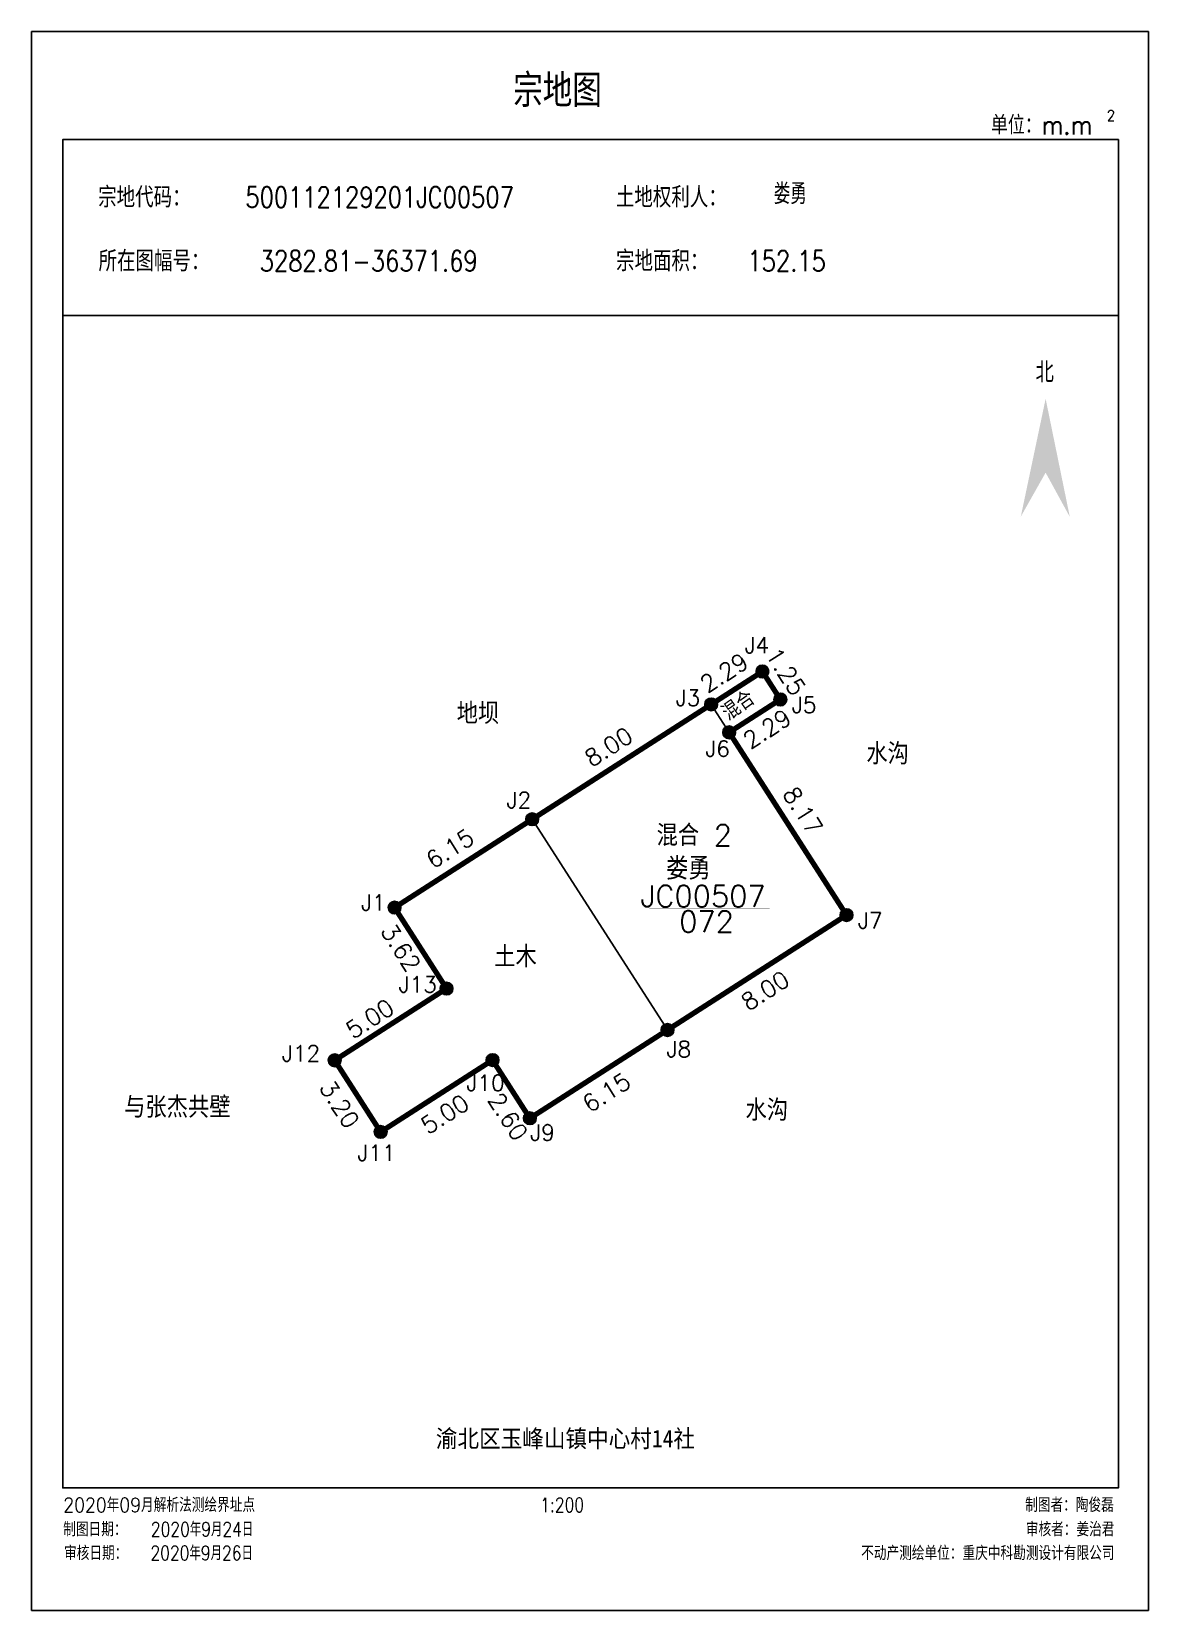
# Model space of a CAD drawing. Extents: x 36371590 to 36372043, y 3282005 to 3283161.
# Drawn here: x 36371869.39 to 36371890.39, y 3282130.33 to 3282160.03 of the extents above; entities that cross this region are included whole.
import ezdxf
from ezdxf.enums import TextEntityAlignment as Align

# ---------------------------------------------------------------- set-up
doc = ezdxf.new("R2010")
doc.units = 0
doc.header["$LTSCALE"] = 0.5
doc.linetypes.add('DASHED', pattern=[0.75, 0.5, -0.25])
doc.layers.get('0').update_dxf_attribs({"linetype": 'CONTINUOUS'})
doc.layers.add('_JMD_内', color=6, linetype='CONTINUOUS', true_color=0xff00ff)
doc.layers.add('_JZD_内', color=1, linetype='CONTINUOUS', true_color=0xff0000)
for name, color, linetype in [('_宗地图注记', 7, 'CONTINUOUS'), ('DLSS', 4, 'CONTINUOUS'), ('JZP', 1, 'CONTINUOUS'), ('TK', 7, 'CONTINUOUS'), ('ZJ', 7, 'CONTINUOUS'), ('内图框', 7, 'CONTINUOUS'), ('四至', 7, 'CONTINUOUS')]:
    doc.layers.add(name, color=color, linetype=linetype)
doc.layers.add('外图框', color=3, linetype='CONTINUOUS', plot=False)
doc.styles.add('HZ', font='rs.shx', dxfattribs={"width": 0.8, "bigfont": 'hztxt.shx'})
doc.styles.add('黑体', font='simhei.ttf')

msp = doc.modelspace()

# ---------------------------------------------------------------- texts
at = {"layer": '_宗地图注记', "color": 7, "linetype": 'Continuous', "style": 'HZ'}
for s, p in [('J4', (36371882.803, 3282148.333)), ('J3', (36371881.507, 3282147.343)), ('J5', (36371883.69, 3282147.211)), ('J6', (36371882.063, 3282146.386)), ('J2', (36371878.326, 3282145.419)), ('J1', (36371875.59, 3282143.49)), ('J7', (36371884.933, 3282143.154)), ('J13', (36371876.296, 3282141.952)), ('J12', (36371874.101, 3282140.654)), ('J8', (36371881.333, 3282140.735)), ('J10', (36371877.571, 3282140.098)), ('J9', (36371878.77, 3282139.165)), ('J11', (36371875.522, 3282138.783))]:
    msp.add_text(s, height=0.3, dxfattribs=at).set_placement(p)
at = {"layer": '_宗地图注记', "color": 6, "linetype": 'Continuous', "style": 'HZ'}
msp.add_text('混合', height=0.32, rotation=34.9822, dxfattribs=at).set_placement((36371882.51, 3282147.038))
for s, p in [('混合 2', (36371881.147, 3282144.707)), ('土木', (36371878.094, 3282142.424))]:
    msp.add_text(s, height=0.4, dxfattribs=at).set_placement(p)
at = {"layer": '_宗地图注记', "color": 1, "linetype": 'Continuous', "style": 'HZ'}
for s, height, p in [('娄勇', 0.42, (36371881.324, 3282144.073)), ('JC00507', 0.4, (36371880.849, 3282143.563)), ('072', 0.4, (36371881.572, 3282143.083))]:
    msp.add_text(s, height=height, dxfattribs=at).set_placement(p)
at = {"layer": 'TK', "linetype": 'Continuous', "style": 'HZ', "width": 0.9}
for s, height, p in [('宗地图', 0.6175, (36371878.45, 3282158.605)), ('宗地代码：', 0.3859, (36371870.647, 3282156.716)), ('土地权利人：', 0.3859, (36371880.382, 3282156.716)), ('所在图幅号：', 0.3859, (36371870.654, 3282155.516)), ('宗地面积：', 0.3859, (36371880.384, 3282155.516))]:
    msp.add_text(s, height=height, dxfattribs=at).set_placement(p)
at = {"layer": 'TK', "linetype": 'DASHED', "style": 'HZ', "width": 0.9}
for s, height, p in [('单位：m.m', 0.3529, (36371887.434, 3282158.091)), ('北', 0.386, (36371888.271, 3282153.424)), ('2020年09月解析法测绘界址点', 0.26465, (36371869.99, 3282132.177)), ('制图日期：', 0.2646, (36371869.99, 3282131.719)), ('审核日期：', 0.2646, (36371870.005, 3282131.271))]:
    msp.add_text(s, height=height, dxfattribs=at).set_placement(p)
msp.add_text('2', height=0.2, dxfattribs=at).set_placement((36371889.69, 3282158.445), align=Align.MIDDLE)
at = {"layer": 'TK', "linetype": 'DASHED', "style": '黑体', "width": 0.9}
msp.add_text('渝北区玉峰山镇中心村14社', height=0.33081, dxfattribs=at).set_placement((36371879.433, 3282133.394), align=Align.CENTER)
at = {"layer": 'TK', "linetype": 'DASHED', "style": 'HZ', "width": 0.9}
for s, height, p in [('制图者：陶俊磊', 0.2646, (36371889.744, 3282132.177)), ('审核者：姜治君', 0.2646, (36371889.756, 3282131.719)), ('不动产测绘单位：重庆中科勘测设计有限公司', 0.26465, (36371889.757, 3282131.271))]:
    msp.add_text(s, height=height, dxfattribs=at).set_placement(p, align=Align.RIGHT)
at = {"layer": 'ZJ', "color": 7, "linetype": 'Continuous', "style": 'HZ'}
for s, rotation, p in [('2.29', 32.7019, (36371882.099, 3282147.571)), ('1.25', 302.7036, (36371883.182, 3282148.307)), ('2.29', 32.7018, (36371882.907, 3282146.515)), ('8.00', 32.7012, (36371879.928, 3282146.178)), ('8.17', 302.6992, (36371883.503, 3282145.687)), ('6.15', 32.6968, (36371876.945, 3282144.262)), ('3.62', 302.6993, (36371875.944, 3282143.109)), ('8.00', 32.7004, (36371882.872, 3282141.591)), ('5.00', 32.6987, (36371875.437, 3282141.063)), ('3.20', 302.6983, (36371874.792, 3282140.163)), ('6.15', 32.6986, (36371879.889, 3282139.676)), ('5.00', 32.7003, (36371876.847, 3282139.268)), ('2.60', 302.7017, (36371877.958, 3282139.933))]:
    msp.add_text(s, height=0.32, rotation=rotation, dxfattribs=at).set_placement(p)
at = {"layer": '内图框', "linetype": 'DASHED', "style": 'HZ', "width": 0.8}
for s, height, p in [('500112129201JC00507', 0.3905, (36371873.415, 3282156.716)), ('3282.81-36371.69', 0.3905, (36371873.685, 3282155.516)), ('152.15', 0.3905, (36371882.856, 3282155.516)), ('2020年9月24日', 0.2677, (36371871.636, 3282131.719)), ('2020年9月26日', 0.2677, (36371871.629, 3282131.271))]:
    msp.add_text(s, height=height, dxfattribs=at).set_placement(p)
msp.add_text('1:200', height=0.2677, dxfattribs=at).set_placement((36371879.371, 3282132.177), align=Align.CENTER)
at = {"layer": '内图框', "linetype": 'DASHED', "insert": (36371883.349, 3282157.171), "char_height": 0.3905, "width": 5.44491, "attachment_point": 1, "style": 'HZ'}
msp.add_mtext('娄勇', dxfattribs=at)
at = {"layer": '四至', "color": 7, "linetype": 'Continuous', "style": 'HZ'}
for s, p in [('地坝', (36371877.388, 3282147)), ('水沟', (36371885.091, 3282146.24)), ('与张杰共壁', (36371871.135, 3282139.592)), ('水沟', (36371882.819, 3282139.537))]:
    msp.add_text(s, height=0.4, dxfattribs=at).set_placement(p)

# ---------------------------------------------------------------- hatches: boundary and pattern name
at = {"linetype": 'Continuous'}
h = msp.add_hatch(color=1, dxfattribs=at)
edge = h.paths.add_edge_path()
edge.add_arc((36371883.137, 3282147.988), 0.12, 0, 360)
at = {"linetype": 'Continuous', "true_color": 0x000000}
h = msp.add_hatch(color=18, dxfattribs=at)
edge = h.paths.add_edge_path()
edge.add_arc((36371883.137, 3282147.988), 0.11, 0, 360)
at = {"linetype": 'Continuous', "true_color": 0xffffff}
h = msp.add_hatch(color=7, dxfattribs=at)
edge = h.paths.add_edge_path(flags=0)
edge.add_arc((36371883.137, 3282147.988), 0.096, 0, 360)
at = {"linetype": 'Continuous'}
h = msp.add_hatch(color=1, dxfattribs=at)
edge = h.paths.add_edge_path()
edge.add_arc((36371882.173, 3282147.369), 0.12, 0, 360)
at = {"linetype": 'Continuous', "true_color": 0x000000}
h = msp.add_hatch(color=18, dxfattribs=at)
edge = h.paths.add_edge_path()
edge.add_arc((36371882.173, 3282147.369), 0.11, 0, 360)
at = {"linetype": 'Continuous', "true_color": 0xffffff}
h = msp.add_hatch(color=7, dxfattribs=at)
edge = h.paths.add_edge_path(flags=0)
edge.add_arc((36371882.173, 3282147.369), 0.096, 0, 360)
at = {"linetype": 'Continuous'}
h = msp.add_hatch(color=1, dxfattribs=at)
edge = h.paths.add_edge_path()
edge.add_arc((36371883.474, 3282147.462), 0.12, 0, 360)
at = {"linetype": 'Continuous', "true_color": 0x000000}
h = msp.add_hatch(color=18, dxfattribs=at)
edge = h.paths.add_edge_path()
edge.add_arc((36371883.474, 3282147.462), 0.11, 0, 360)
at = {"linetype": 'Continuous', "true_color": 0xffffff}
h = msp.add_hatch(color=7, dxfattribs=at)
edge = h.paths.add_edge_path(flags=0)
edge.add_arc((36371883.474, 3282147.462), 0.096, 0, 360)
at = {"linetype": 'Continuous'}
h = msp.add_hatch(color=1, dxfattribs=at)
edge = h.paths.add_edge_path()
edge.add_arc((36371882.511, 3282146.843), 0.12, 0, 360)
at = {"linetype": 'Continuous', "true_color": 0x000000}
h = msp.add_hatch(color=18, dxfattribs=at)
edge = h.paths.add_edge_path()
edge.add_arc((36371882.511, 3282146.843), 0.11, 0, 360)
at = {"linetype": 'Continuous', "true_color": 0xffffff}
h = msp.add_hatch(color=7, dxfattribs=at)
edge = h.paths.add_edge_path(flags=0)
edge.add_arc((36371882.511, 3282146.843), 0.096, 0, 360)
at = {"linetype": 'Continuous'}
h = msp.add_hatch(color=1, dxfattribs=at)
edge = h.paths.add_edge_path()
edge.add_arc((36371878.807, 3282145.208), 0.12, 0, 360)
at = {"linetype": 'Continuous', "true_color": 0x000000}
h = msp.add_hatch(color=18, dxfattribs=at)
edge = h.paths.add_edge_path()
edge.add_arc((36371878.807, 3282145.208), 0.11, 0, 360)
at = {"linetype": 'Continuous', "true_color": 0xffffff}
h = msp.add_hatch(color=7, dxfattribs=at)
edge = h.paths.add_edge_path(flags=0)
edge.add_arc((36371878.807, 3282145.208), 0.096, 0, 360)
at = {"linetype": 'Continuous'}
h = msp.add_hatch(color=1, dxfattribs=at)
edge = h.paths.add_edge_path()
edge.add_arc((36371876.22, 3282143.547), 0.12, 0, 360)
at = {"linetype": 'Continuous', "true_color": 0x000000}
h = msp.add_hatch(color=18, dxfattribs=at)
edge = h.paths.add_edge_path()
edge.add_arc((36371876.22, 3282143.547), 0.11, 0, 360)
at = {"linetype": 'Continuous', "true_color": 0xffffff}
h = msp.add_hatch(color=7, dxfattribs=at)
edge = h.paths.add_edge_path(flags=0)
edge.add_arc((36371876.22, 3282143.547), 0.096, 0, 360)
at = {"linetype": 'Continuous'}
h = msp.add_hatch(color=1, dxfattribs=at)
edge = h.paths.add_edge_path()
edge.add_arc((36371884.718, 3282143.406), 0.12, 0, 360)
at = {"linetype": 'Continuous', "true_color": 0x000000}
h = msp.add_hatch(color=18, dxfattribs=at)
edge = h.paths.add_edge_path()
edge.add_arc((36371884.718, 3282143.406), 0.11, 0, 360)
at = {"linetype": 'Continuous', "true_color": 0xffffff}
h = msp.add_hatch(color=7, dxfattribs=at)
edge = h.paths.add_edge_path(flags=0)
edge.add_arc((36371884.718, 3282143.406), 0.096, 0, 360)
at = {"linetype": 'Continuous'}
h = msp.add_hatch(color=1, dxfattribs=at)
edge = h.paths.add_edge_path()
edge.add_arc((36371877.197, 3282142.024), 0.12, 0, 360)
at = {"linetype": 'Continuous', "true_color": 0x000000}
h = msp.add_hatch(color=18, dxfattribs=at)
edge = h.paths.add_edge_path()
edge.add_arc((36371877.197, 3282142.024), 0.11, 0, 360)
at = {"linetype": 'Continuous', "true_color": 0xffffff}
h = msp.add_hatch(color=7, dxfattribs=at)
edge = h.paths.add_edge_path(flags=0)
edge.add_arc((36371877.197, 3282142.024), 0.096, 0, 360)
at = {"linetype": 'Continuous'}
h = msp.add_hatch(color=1, dxfattribs=at)
edge = h.paths.add_edge_path()
edge.add_arc((36371881.352, 3282141.245), 0.12, 0, 360)
at = {"linetype": 'Continuous', "true_color": 0x000000}
h = msp.add_hatch(color=18, dxfattribs=at)
edge = h.paths.add_edge_path()
edge.add_arc((36371881.352, 3282141.245), 0.11, 0, 360)
at = {"linetype": 'Continuous', "true_color": 0xffffff}
h = msp.add_hatch(color=7, dxfattribs=at)
edge = h.paths.add_edge_path(flags=0)
edge.add_arc((36371881.352, 3282141.245), 0.096, 0, 360)
at = {"linetype": 'Continuous'}
h = msp.add_hatch(color=1, dxfattribs=at)
edge = h.paths.add_edge_path()
edge.add_arc((36371875.094, 3282140.674), 0.12, 0, 360)
at = {"linetype": 'Continuous', "true_color": 0x000000}
h = msp.add_hatch(color=18, dxfattribs=at)
edge = h.paths.add_edge_path()
edge.add_arc((36371875.094, 3282140.674), 0.11, 0, 360)
at = {"linetype": 'Continuous', "true_color": 0xffffff}
h = msp.add_hatch(color=7, dxfattribs=at)
edge = h.paths.add_edge_path(flags=0)
edge.add_arc((36371875.094, 3282140.674), 0.096, 0, 360)
at = {"linetype": 'Continuous'}
h = msp.add_hatch(color=1, dxfattribs=at)
edge = h.paths.add_edge_path()
edge.add_arc((36371878.062, 3282140.678), 0.12, 0, 360)
at = {"linetype": 'Continuous', "true_color": 0x000000}
h = msp.add_hatch(color=18, dxfattribs=at)
edge = h.paths.add_edge_path()
edge.add_arc((36371878.062, 3282140.678), 0.11, 0, 360)
at = {"linetype": 'Continuous', "true_color": 0xffffff}
h = msp.add_hatch(color=7, dxfattribs=at)
edge = h.paths.add_edge_path(flags=0)
edge.add_arc((36371878.062, 3282140.678), 0.096, 0, 360)
at = {"linetype": 'Continuous'}
h = msp.add_hatch(color=1, dxfattribs=at)
edge = h.paths.add_edge_path()
edge.add_arc((36371878.764, 3282139.584), 0.12, 0, 360)
at = {"linetype": 'Continuous', "true_color": 0x000000}
h = msp.add_hatch(color=18, dxfattribs=at)
edge = h.paths.add_edge_path()
edge.add_arc((36371878.764, 3282139.584), 0.11, 0, 360)
at = {"linetype": 'Continuous', "true_color": 0xffffff}
h = msp.add_hatch(color=7, dxfattribs=at)
edge = h.paths.add_edge_path(flags=0)
edge.add_arc((36371878.764, 3282139.584), 0.096, 0, 360)
at = {"linetype": 'Continuous'}
h = msp.add_hatch(color=1, dxfattribs=at)
edge = h.paths.add_edge_path()
edge.add_arc((36371875.958, 3282139.327), 0.12, 0, 360)
at = {"linetype": 'Continuous', "true_color": 0x000000}
h = msp.add_hatch(color=18, dxfattribs=at)
edge = h.paths.add_edge_path()
edge.add_arc((36371875.958, 3282139.327), 0.11, 0, 360)
at = {"linetype": 'Continuous', "true_color": 0xffffff}
h = msp.add_hatch(color=7, dxfattribs=at)
edge = h.paths.add_edge_path(flags=0)
edge.add_arc((36371875.958, 3282139.327), 0.096, 0, 360)

# ---------------------------------------------------------------- linework, layer by layer
at = {"color": 7, "linetype": 'Continuous'}
for centre in [(36371883.137, 3282147.988), (36371882.173, 3282147.369), (36371883.474, 3282147.462), (36371882.511, 3282146.843), (36371878.807, 3282145.208), (36371876.22, 3282143.547), (36371884.718, 3282143.406), (36371877.197, 3282142.024), (36371881.352, 3282141.245), (36371875.094, 3282140.674), (36371878.062, 3282140.678), (36371878.764, 3282139.584), (36371875.958, 3282139.327)]:
    msp.add_circle(centre, 0.11, dxfattribs=at)
at = {"layer": '_JMD_内', "linetype": 'Continuous', "ltscale": 0.5}
for points in [[(36371882.173, 3282147.369), (36371883.137, 3282147.988), (36371883.474, 3282147.462), (36371882.511, 3282146.843)], [(36371878.807, 3282145.208), (36371882.173, 3282147.369), (36371882.511, 3282146.843), (36371884.718, 3282143.406), (36371881.352, 3282141.245), (36371879.347, 3282144.367)], [(36371876.22, 3282143.547), (36371878.807, 3282145.208), (36371879.347, 3282144.367), (36371881.352, 3282141.245), (36371878.764, 3282139.584), (36371878.062, 3282140.678), (36371875.958, 3282139.327), (36371875.094, 3282140.674), (36371877.197, 3282142.024)]]:
    msp.add_lwpolyline(points, close=True, dxfattribs=at)
at = {"layer": '_JZD_内', "linetype": 'Continuous', "ltscale": 0.5, "const_width": 0.1}
msp.add_lwpolyline([(36371876.22, 3282143.547), (36371878.807, 3282145.208), (36371882.173, 3282147.369), (36371883.137, 3282147.988), (36371883.474, 3282147.462), (36371882.511, 3282146.843), (36371884.718, 3282143.406), (36371881.352, 3282141.245), (36371878.764, 3282139.584), (36371878.062, 3282140.678), (36371875.958, 3282139.327), (36371875.094, 3282140.674), (36371877.197, 3282142.024)], close=True, dxfattribs=at)
at = {"layer": 'DLSS', "color": 1, "linetype": 'Continuous', "const_width": 0.01}
msp.add_lwpolyline([(36371881.012, 3282143.523), (36371883.275, 3282143.523)], dxfattribs=at)
at = {"layer": 'JZP', "color": 1, "linetype": 'Continuous'}
for centre in [(36371883.137, 3282147.988), (36371882.173, 3282147.369), (36371883.474, 3282147.462), (36371882.511, 3282146.843), (36371878.807, 3282145.208), (36371876.22, 3282143.547), (36371884.718, 3282143.406), (36371877.197, 3282142.024), (36371881.352, 3282141.245), (36371875.094, 3282140.674), (36371878.062, 3282140.678), (36371878.764, 3282139.584), (36371875.958, 3282139.327)]:
    msp.add_circle(centre, 0.12, dxfattribs=at)
at = {"layer": 'TK', "linetype": 'Continuous'}
msp.add_lwpolyline([(36371869.981, 3282132.631), (36371889.83, 3282132.631), (36371889.83, 3282157.993), (36371869.981, 3282157.993)], close=True, dxfattribs=at)
at = {"layer": 'TK', "linetype": 'Continuous', "flags": 128}
msp.add_lwpolyline([(36371869.981, 3282154.685), (36371889.83, 3282154.685), (36371889.83, 3282132.631)], dxfattribs=at)
at = {"layer": 'TK', "color": 7, "linetype": 'Continuous', "flags": 128}
msp.add_lwpolyline([(36371869.981, 3282154.685), (36371869.981, 3282132.631), (36371889.83, 3282132.631), (36371889.83, 3282154.685), (36371869.981, 3282154.685)], close=True, dxfattribs=at)
msp.add_lwpolyline([(36371869.981, 3282154.685), (36371889.83, 3282154.685)], dxfattribs=at)
at = {"layer": 'TK', "linetype": 'DASHED'}
for points in [[(36371888.462, 3282153.119), (36371887.995, 3282150.901), (36371888.462, 3282151.729)], [(36371888.462, 3282153.119), (36371888.462, 3282151.729), (36371888.917, 3282150.896)]]:
    msp.add_solid(points, dxfattribs=at)
at = {"layer": '内图框', "linetype": 'Continuous'}
msp.add_line((36371882.739, 3282132.631), (36371882.739, 3282132.631), dxfattribs=at)
at = {"layer": '外图框', "linetype": 'Continuous', "flags": 128}
msp.add_lwpolyline([(36371869.395, 3282130.326), (36371869.395, 3282160.026), (36371890.395, 3282160.026), (36371890.395, 3282130.326)], close=True, dxfattribs=at)

msp.set_redraw_order([(e.dxf.handle, doc.entitydb.next_handle()) for e in msp.query("TEXT MTEXT ATTDEF DIMENSION ARC_DIMENSION")])  # texts and dimensions are drawn at this point

doc.saveas('drawing.dxf')
